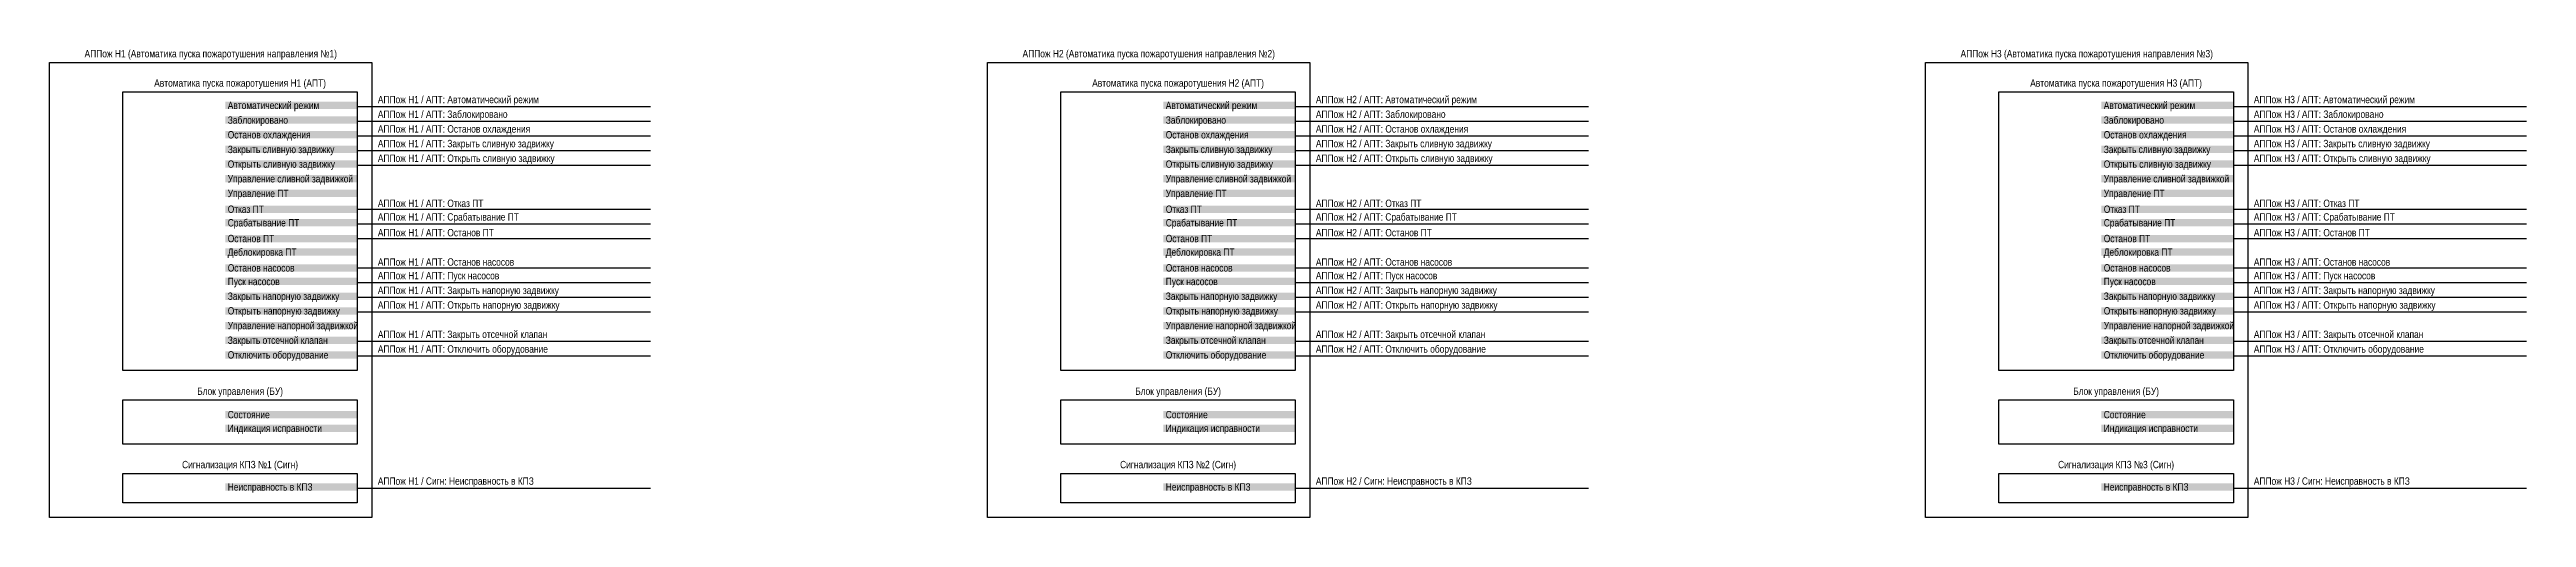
# Model space of a CAD drawing. Header units: millimetres. Extents: x -700 to 3725, y -920 to 4.
# Drawn here: x 0 to 845, y -155 to 4 of the extents above; entities that cross this region are included whole.
import ezdxf

# ---------------------------------------------------------------- set-up
doc = ezdxf.new("R2010")
doc.units = ezdxf.units.MM
for name, color, linetype, lineweight in [('Линии связи', 75, 'Continuous', 30), ('Основная', 7, 'Continuous', 30), ('Сигналы внутр.', 13, 'Continuous', 30)]:
    doc.layers.add(name, color=color, linetype=linetype, lineweight=lineweight)
doc.styles.add('Narrow', font='ARIALN.TTF')

msp = doc.modelspace()

# ---------------------------------------------------------------- texts
at = {"layer": 'Основная', "char_height": 2.5, "attachment_point": 8, "style": 'Narrow'}
for s, insert, width in [('АППож Н1 (Автоматика пуска пожаротушения направления №1)', (55, 1), 110), ('АППож Н2 (Автоматика пуска пожаротушения направления №2)', (375, 1), 110), ('АППож Н3 (Автоматика пуска пожаротушения направления №3)', (695, 1), 110), ('Автоматика пуска пожаротушения Н1 (АПТ)', (65, -9), 80), ('Автоматика пуска пожаротушения Н2 (АПТ)', (385, -9), 80), ('Автоматика пуска пожаротушения Н3 (АПТ)', (705, -9), 80), ('Блок управления (БУ)', (65, -114), 80), ('Блок управления (БУ)', (385, -114), 80), ('Блок управления (БУ)', (705, -114), 80), ('Сигнализация КПЗ №1 (Сигн)', (65, -139), 80), ('Сигнализация КПЗ №2 (Сигн)', (385, -139), 80), ('Сигнализация КПЗ №3 (Сигн)', (705, -139), 80)]:
    msp.add_mtext(s, dxfattribs=dict(at, insert=insert, width=width))
at = {"layer": 'Основная', "char_height": 2.5, "width": 45, "attachment_point": 4, "style": 'Narrow', "bg_fill": 1, "box_fill_scale": 1, "bg_fill_color": 9}
for s, insert in [(' Автоматический режим', (60, -15)), (' Автоматический режим', (380, -15)), (' Автоматический режим', (700, -15)), (' Заблокировано', (60, -20)), (' Останов охлаждения', (60, -25)), (' Заблокировано', (380, -20)), (' Останов охлаждения', (380, -25)), (' Заблокировано', (700, -20)), (' Останов охлаждения', (700, -25)), (' Закрыть сливную задвижку', (60, -30)), (' Открыть сливную задвижку', (60, -35)), (' Закрыть сливную задвижку', (380, -30)), (' Открыть сливную задвижку', (380, -35)), (' Закрыть сливную задвижку', (700, -30)), (' Открыть сливную задвижку', (700, -35)), (' Управление сливной задвижкой', (60, -40)), (' Управление сливной задвижкой', (380, -40)), (' Управление сливной задвижкой', (700, -40)), (' Управление ПТ', (60, -45)), (' Отказ ПТ', (60, -50)), (' Управление ПТ', (380, -45)), (' Отказ ПТ', (380, -50)), (' Управление ПТ', (700, -45)), (' Отказ ПТ', (700, -50)), (' Срабатывание ПТ', (60, -55)), (' Останов ПТ', (60, -60)), (' Срабатывание ПТ', (380, -55)), (' Останов ПТ', (380, -60)), (' Срабатывание ПТ', (700, -55)), (' Останов ПТ', (700, -60)), (' Деблокировка ПТ', (60, -65)), (' Деблокировка ПТ', (380, -65)), (' Деблокировка ПТ', (700, -65)), (' Останов насосов', (60, -70)), (' Пуск насосов', (60, -75)), (' Останов насосов', (380, -70)), (' Пуск насосов', (380, -75)), (' Останов насосов', (700, -70)), (' Пуск насосов', (700, -75)), (' Закрыть напорную задвижку', (60, -80)), (' Открыть напорную задвижку', (60, -85)), (' Закрыть напорную задвижку', (380, -80)), (' Открыть напорную задвижку', (380, -85)), (' Закрыть напорную задвижку', (700, -80)), (' Открыть напорную задвижку', (700, -85)), (' Управление напорной задвижкой', (60, -90)), (' Управление напорной задвижкой', (380, -90)), (' Управление напорной задвижкой', (700, -90)), (' Закрыть отсечной клапан', (60, -95)), (' Отключить оборудование', (60, -100)), (' Закрыть отсечной клапан', (380, -95)), (' Отключить оборудование', (380, -100)), (' Закрыть отсечной клапан', (700, -95)), (' Отключить оборудование', (700, -100)), (' Состояние', (60, -120)), (' Индикация исправности', (60, -125)), (' Состояние', (380, -120)), (' Индикация исправности', (380, -125)), (' Состояние', (700, -120)), (' Индикация исправности', (700, -125)), (' Неисправность в КПЗ', (60, -145)), (' Неисправность в КПЗ', (380, -145)), (' Неисправность в КПЗ', (700, -145))]:
    msp.add_mtext(s, dxfattribs=dict(at, insert=insert))
at = {"layer": 'Сигналы внутр.', "char_height": 2.5, "width": 100, "attachment_point": 4, "style": 'Narrow'}
for s, insert in [('АППож Н1 / АПТ: Автоматический режим', (112, -13)), ('АППож Н1 / АПТ: Заблокировано', (112, -18)), ('АППож Н2 / АПТ: Автоматический режим', (432, -13)), ('АППож Н2 / АПТ: Заблокировано', (432, -18)), ('АППож Н3 / АПТ: Автоматический режим', (752, -13)), ('АППож Н3 / АПТ: Заблокировано', (752, -18)), ('АППож Н1 / АПТ: Останов охлаждения', (112, -23)), ('АППож Н2 / АПТ: Останов охлаждения', (432, -23)), ('АППож Н3 / АПТ: Останов охлаждения', (752, -23)), ('АППож Н1 / АПТ: Закрыть сливную задвижку', (112, -28)), ('АППож Н1 / АПТ: Открыть сливную задвижку', (112, -33)), ('АППож Н2 / АПТ: Закрыть сливную задвижку', (432, -28)), ('АППож Н2 / АПТ: Открыть сливную задвижку', (432, -33)), ('АППож Н3 / АПТ: Закрыть сливную задвижку', (752, -28)), ('АППож Н3 / АПТ: Открыть сливную задвижку', (752, -33)), ('АППож Н1 / АПТ: Отказ ПТ', (112, -48)), ('АППож Н2 / АПТ: Отказ ПТ', (432, -48)), ('АППож Н3 / АПТ: Отказ ПТ', (752, -48)), ('АППож Н1 / АПТ: Срабатывание ПТ', (112, -53)), ('АППож Н1 / АПТ: Останов ПТ', (112, -58)), ('АППож Н2 / АПТ: Срабатывание ПТ', (432, -53)), ('АППож Н2 / АПТ: Останов ПТ', (432, -58)), ('АППож Н3 / АПТ: Срабатывание ПТ', (752, -53)), ('АППож Н3 / АПТ: Останов ПТ', (752, -58)), ('АППож Н1 / АПТ: Останов насосов', (112, -68)), ('АППож Н2 / АПТ: Останов насосов', (432, -68)), ('АППож Н3 / АПТ: Останов насосов', (752, -68)), ('АППож Н1 / АПТ: Пуск насосов', (112, -73)), ('АППож Н2 / АПТ: Пуск насосов', (432, -73)), ('АППож Н3 / АПТ: Пуск насосов', (752, -73)), ('АППож Н1 / АПТ: Закрыть напорную задвижку', (112, -78)), ('АППож Н1 / АПТ: Открыть напорную задвижку', (112, -83)), ('АППож Н2 / АПТ: Закрыть напорную задвижку', (432, -78)), ('АППож Н2 / АПТ: Открыть напорную задвижку', (432, -83)), ('АППож Н3 / АПТ: Закрыть напорную задвижку', (752, -78)), ('АППож Н3 / АПТ: Открыть напорную задвижку', (752, -83)), ('АППож Н1 / АПТ: Закрыть отсечной клапан', (112, -93)), ('АППож Н2 / АПТ: Закрыть отсечной клапан', (432, -93)), ('АППож Н3 / АПТ: Закрыть отсечной клапан', (752, -93)), ('АППож Н1 / АПТ: Отключить оборудование', (112, -98)), ('АППож Н2 / АПТ: Отключить оборудование', (432, -98)), ('АППож Н3 / АПТ: Отключить оборудование', (752, -98)), ('АППож Н1 / Сигн: Неисправность в КПЗ', (112, -143)), ('АППож Н2 / Сигн: Неисправность в КПЗ', (432, -143)), ('АППож Н3 / Сигн: Неисправность в КПЗ', (752, -143))]:
    msp.add_mtext(s, dxfattribs=dict(at, insert=insert))

# ---------------------------------------------------------------- linework, layer by layer
at = {"layer": 'Линии связи'}
for p, q in [((105, -15), (205, -15)), ((425, -15), (525, -15)), ((745, -15), (845, -15)), ((105, -20), (205, -20)), ((105, -25), (205, -25)), ((425, -20), (525, -20)), ((425, -25), (525, -25)), ((745, -20), (845, -20)), ((745, -25), (845, -25)), ((105, -30), (205, -30)), ((425, -30), (525, -30)), ((745, -30), (845, -30)), ((105, -35), (205, -35)), ((425, -35), (525, -35)), ((745, -35), (845, -35)), ((105, -50), (205, -50)), ((425, -50), (525, -50)), ((745, -50), (845, -50)), ((105, -55), (205, -55)), ((425, -55), (525, -55)), ((745, -55), (845, -55)), ((105, -60), (205, -60)), ((425, -60), (525, -60)), ((745, -60), (845, -60)), ((105, -70), (205, -70)), ((105, -75), (205, -75)), ((425, -70), (525, -70)), ((425, -75), (525, -75)), ((745, -70), (845, -70)), ((745, -75), (845, -75)), ((105, -80), (205, -80)), ((425, -80), (525, -80)), ((745, -80), (845, -80)), ((105, -85), (205, -85)), ((425, -85), (525, -85)), ((745, -85), (845, -85)), ((105, -95), (205, -95)), ((105, -100), (205, -100)), ((425, -95), (525, -95)), ((425, -100), (525, -100)), ((745, -95), (845, -95)), ((745, -100), (845, -100)), ((105, -145), (205, -145)), ((425, -145), (525, -145)), ((745, -145), (845, -145))]:
    msp.add_line(p, q, dxfattribs=at)
at = {"layer": 'Основная'}
for points in [[(0, 0), (110, 0), (110, -155), (0, -155), (0, 0)], [(320, 0), (430, 0), (430, -155), (320, -155), (320, 0)], [(640, 0), (750, 0), (750, -155), (640, -155), (640, 0)], [(25, -10), (105, -10), (105, -105), (25, -105), (25, -10)], [(345, -10), (425, -10), (425, -105), (345, -105), (345, -10)], [(665, -10), (745, -10), (745, -105), (665, -105), (665, -10)], [(25, -115), (105, -115), (105, -130), (25, -130), (25, -115)], [(345, -115), (425, -115), (425, -130), (345, -130), (345, -115)], [(665, -115), (745, -115), (745, -130), (665, -130), (665, -115)], [(25, -140), (105, -140), (105, -150), (25, -150), (25, -140)], [(345, -140), (425, -140), (425, -150), (345, -150), (345, -140)], [(665, -140), (745, -140), (745, -150), (665, -150), (665, -140)]]:
    msp.add_lwpolyline(points, close=True, dxfattribs=at)

msp.set_redraw_order([(e.dxf.handle, doc.entitydb.next_handle()) for e in msp.query("TEXT MTEXT ATTDEF DIMENSION ARC_DIMENSION")])  # texts and dimensions are drawn at this point

doc.saveas('drawing.dxf')
